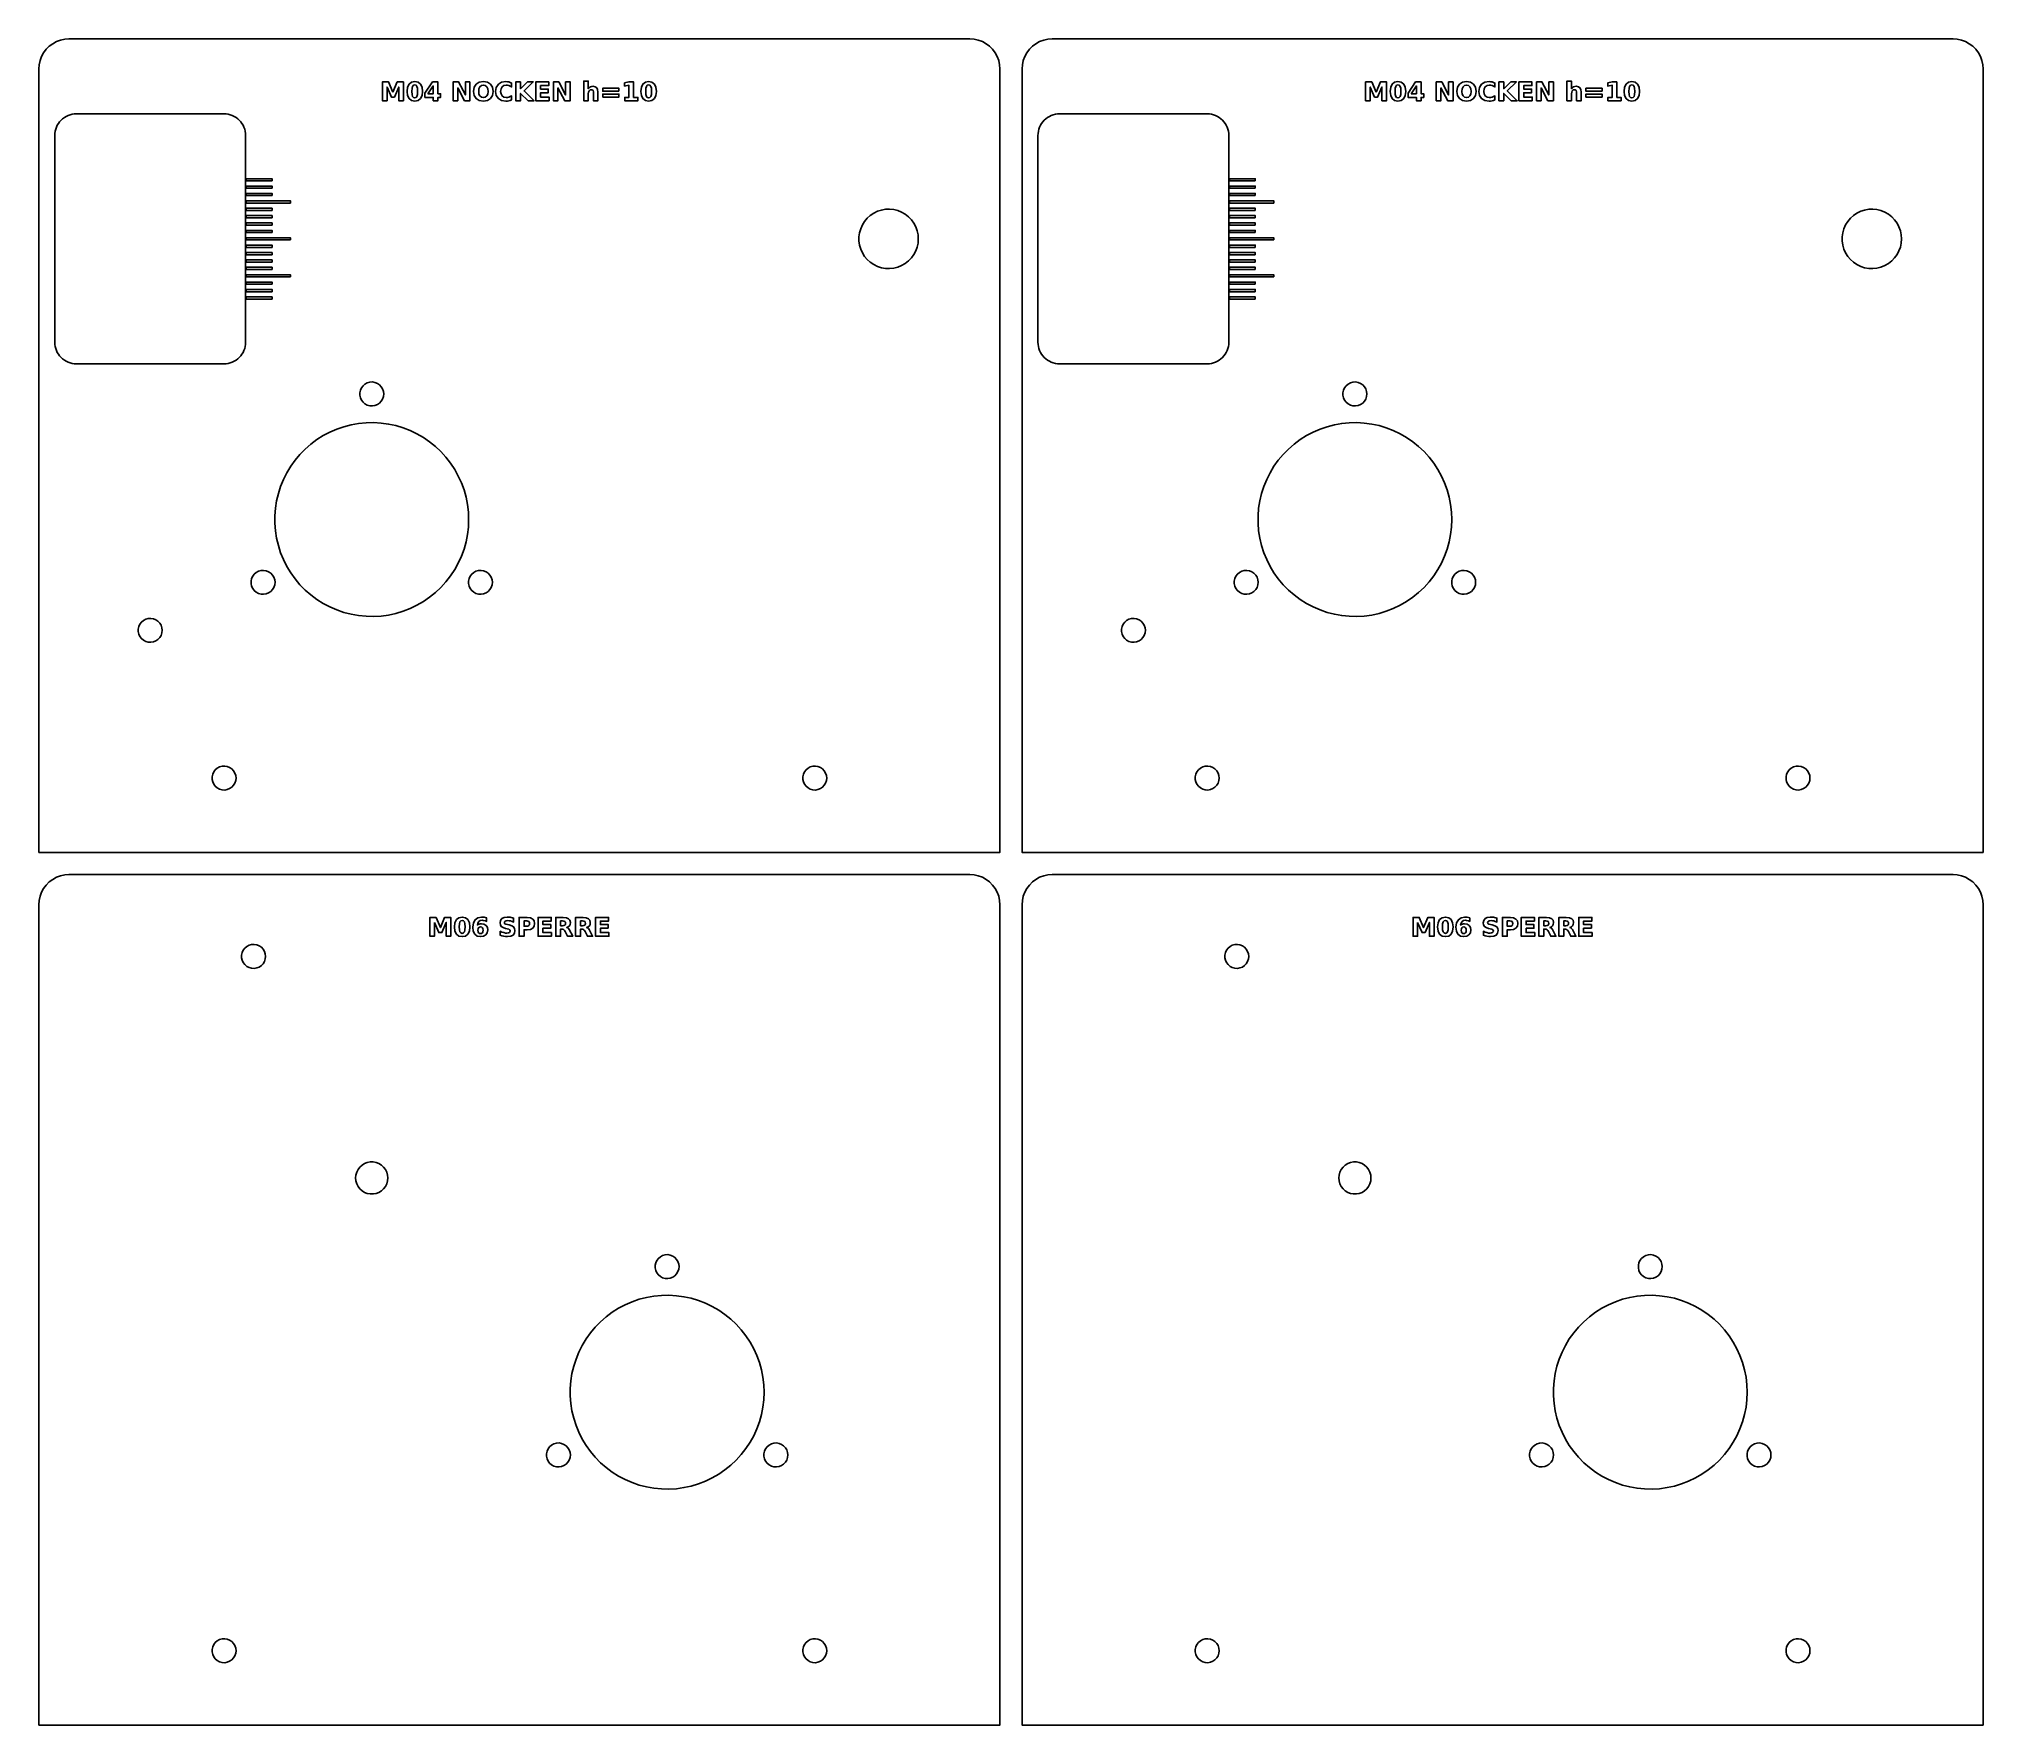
# Model space of a CAD drawing. Header units: millimetres. Extents: x 0 to 263, y 0 to 228.
import ezdxf

# ---------------------------------------------------------------- set-up
doc = ezdxf.new("R2010")
doc.units = ezdxf.units.MM
doc.layers.add('CUT', color=1, linetype='Continuous')
doc.layers.add('ENGRAVE', color=5, linetype='Continuous')

msp = doc.modelspace()

# ---------------------------------------------------------------- linework, layer by layer
at = {"layer": 'CUT'}
for points in [[(0, 224.2277), (0.0413, 224.805), (0.1649, 225.3731), (0.3681, 225.9179), (0.6467, 226.4282), (0.9952, 226.8937), (1.4063, 227.3048), (1.8718, 227.6533), (2.3821, 227.9319), (2.9269, 228.1351), (3.495, 228.2587), (4.0723, 228.3), (126.0777, 228.3), (126.655, 228.2587), (127.2231, 228.1351), (127.7679, 227.9319), (128.2782, 227.6533), (128.7437, 227.3048), (129.1548, 226.8937), (129.5033, 226.4282), (129.7819, 225.9179), (129.9851, 225.3731), (130.1087, 224.805), (130.15, 224.2277), (130.15, 118.15), (0, 118.15)], [(133.15, 224.2277), (133.1913, 224.805), (133.3149, 225.3731), (133.5181, 225.9179), (133.7967, 226.4282), (134.1452, 226.8937), (134.5563, 227.3048), (135.0218, 227.6533), (135.5321, 227.9319), (136.0769, 228.1351), (136.645, 228.2587), (137.2223, 228.3), (259.2277, 228.3), (259.805, 228.2587), (260.3731, 228.1351), (260.9179, 227.9319), (261.4282, 227.6533), (261.8937, 227.3048), (262.3048, 226.8937), (262.6533, 226.4282), (262.9319, 225.9179), (263.1351, 225.3731), (263.2587, 224.805), (263.3, 224.2277), (263.3, 118.15), (133.15, 118.15)], [(25.3617, 184.3142), (25.6456, 184.3563), (25.9241, 184.426), (26.1943, 184.5227), (26.4538, 184.6455), (26.7, 184.793), (26.9305, 184.964), (27.1432, 185.1568), (27.336, 185.3695), (27.507, 185.6), (27.6545, 185.8462), (27.7773, 186.1057), (27.874, 186.3759), (27.9437, 186.6544), (27.9858, 186.9383), (28, 187.2268), (28, 215.2232), (27.9858, 215.5117), (27.9437, 215.7956), (27.874, 216.0741), (27.7773, 216.3443), (27.6545, 216.6038), (27.507, 216.85), (27.336, 217.0805), (27.1432, 217.2932), (26.9305, 217.486), (26.7, 217.657), (26.4538, 217.8045), (26.1943, 217.9273), (25.9241, 218.024), (25.6456, 218.0937), (25.3617, 218.1358), (25.0732, 218.15), (5.0768, 218.15), (4.7883, 218.1358), (4.5044, 218.0937), (4.2259, 218.024), (3.9557, 217.9273), (3.6962, 217.8045), (3.45, 217.657), (3.2195, 217.486), (3.0068, 217.2932), (2.814, 217.0805), (2.643, 216.85), (2.4955, 216.6038), (2.3727, 216.3443), (2.276, 216.0741), (2.2063, 215.7956), (2.1642, 215.5117), (2.15, 215.2232), (2.15, 187.2268), (2.1642, 186.9383), (2.2063, 186.6544), (2.276, 186.3759), (2.3727, 186.1057), (2.4955, 185.8462), (2.643, 185.6), (2.814, 185.3695), (3.0068, 185.1568), (3.2195, 184.964), (3.45, 184.793), (3.6962, 184.6455), (3.9557, 184.5227), (4.2259, 184.426), (4.5044, 184.3563), (4.7883, 184.3142), (5.0768, 184.3), (25.0732, 184.3)], [(158.5117, 184.3142), (158.7956, 184.3563), (159.0741, 184.426), (159.3443, 184.5227), (159.6038, 184.6455), (159.85, 184.793), (160.0805, 184.964), (160.2932, 185.1568), (160.486, 185.3695), (160.657, 185.6), (160.8045, 185.8462), (160.9273, 186.1057), (161.024, 186.3759), (161.0937, 186.6544), (161.1358, 186.9383), (161.15, 187.2268), (161.15, 215.2232), (161.1358, 215.5117), (161.0937, 215.7956), (161.024, 216.0741), (160.9273, 216.3443), (160.8045, 216.6038), (160.657, 216.85), (160.486, 217.0805), (160.2932, 217.2932), (160.0805, 217.486), (159.85, 217.657), (159.6038, 217.8045), (159.3443, 217.9273), (159.0741, 218.024), (158.7956, 218.0937), (158.5117, 218.1358), (158.2232, 218.15), (138.2268, 218.15), (137.9383, 218.1358), (137.6544, 218.0937), (137.3759, 218.024), (137.1057, 217.9273), (136.8462, 217.8045), (136.6, 217.657), (136.3695, 217.486), (136.1568, 217.2932), (135.964, 217.0805), (135.793, 216.85), (135.6455, 216.6038), (135.5227, 216.3443), (135.426, 216.0741), (135.3563, 215.7956), (135.3142, 215.5117), (135.3, 215.2232), (135.3, 187.2268), (135.3142, 186.9383), (135.3563, 186.6544), (135.426, 186.3759), (135.5227, 186.1057), (135.6455, 185.8462), (135.793, 185.6), (135.964, 185.3695), (136.1568, 185.1568), (136.3695, 184.964), (136.6, 184.793), (136.8462, 184.6455), (137.1057, 184.5227), (137.3759, 184.426), (137.6544, 184.3563), (137.9383, 184.3142), (138.2268, 184.3), (158.2232, 184.3)], [(118.1582, 203.8121), (117.7681, 204.216), (117.3256, 204.5617), (116.8394, 204.8425), (116.3187, 205.0528), (115.7739, 205.1887), (115.2155, 205.2474), (114.6543, 205.2278), (114.1013, 205.1303), (113.5673, 204.9567), (113.0626, 204.7106), (112.5971, 204.3966), (112.1798, 204.0209), (111.8189, 203.5907), (111.5213, 203.1145), (111.2929, 202.6016), (111.1381, 202.0618), (111.06, 201.5058), (111.06, 200.9442), (111.1381, 200.3882), (111.2929, 199.8484), (111.5213, 199.3355), (111.8189, 198.8593), (112.1798, 198.4291), (112.5971, 198.0534), (113.0626, 197.7394), (113.5673, 197.4933), (114.1013, 197.3197), (114.6543, 197.2222), (115.2155, 197.2026), (115.7739, 197.2613), (116.3187, 197.3972), (116.8394, 197.6075), (117.3256, 197.8883), (117.7681, 198.234), (118.1582, 198.6379), (118.4882, 199.0922), (118.7519, 199.588), (118.9439, 200.1156), (119.0606, 200.6649), (119.0998, 201.225), (119.0606, 201.7851), (118.9439, 202.3344), (118.7519, 202.862), (118.4882, 203.3578)], [(251.3082, 203.8121), (250.9181, 204.216), (250.4756, 204.5617), (249.9894, 204.8425), (249.4687, 205.0528), (248.9239, 205.1887), (248.3655, 205.2474), (247.8043, 205.2278), (247.2513, 205.1303), (246.7173, 204.9567), (246.2126, 204.7106), (245.7471, 204.3966), (245.3298, 204.0209), (244.9689, 203.5907), (244.6713, 203.1145), (244.4429, 202.6016), (244.2881, 202.0618), (244.21, 201.5058), (244.21, 200.9442), (244.2881, 200.3882), (244.4429, 199.8484), (244.6713, 199.3355), (244.9689, 198.8593), (245.3298, 198.4291), (245.7471, 198.0534), (246.2126, 197.7394), (246.7173, 197.4933), (247.2513, 197.3197), (247.8043, 197.2222), (248.3655, 197.2026), (248.9239, 197.2613), (249.4687, 197.3972), (249.9894, 197.6075), (250.4756, 197.8883), (250.9181, 198.234), (251.3082, 198.6379), (251.6382, 199.0922), (251.9019, 199.588), (252.0939, 200.1156), (252.2106, 200.6649), (252.2498, 201.225), (252.2106, 201.7851), (252.0939, 202.3344), (251.9019, 202.862), (251.6382, 203.3578)], [(46.1267, 181.4632), (45.836, 181.6603), (45.5096, 181.7903), (45.163, 181.8472), (44.8122, 181.8282), (44.4737, 181.7342), (44.1633, 181.5696), (43.8956, 181.3422), (43.683, 181.0625), (43.5355, 180.7437), (43.46, 180.4006), (43.46, 180.0494), (43.5355, 179.7063), (43.683, 179.3875), (43.8956, 179.1078), (44.1633, 178.8804), (44.4737, 178.7158), (44.8122, 178.6218), (45.163, 178.6028), (45.5096, 178.6597), (45.836, 178.7897), (46.1267, 178.9868), (46.3683, 179.2419), (46.5494, 179.5429), (46.6616, 179.8758), (46.6996, 180.225), (46.6616, 180.5742), (46.5494, 180.9071), (46.3683, 181.2081)], [(179.2767, 181.4632), (178.986, 181.6603), (178.6596, 181.7903), (178.313, 181.8472), (177.9622, 181.8282), (177.6237, 181.7342), (177.3133, 181.5696), (177.0456, 181.3422), (176.833, 181.0625), (176.6855, 180.7437), (176.61, 180.4006), (176.61, 180.0494), (176.6855, 179.7063), (176.833, 179.3875), (177.0456, 179.1078), (177.3133, 178.8804), (177.6237, 178.7158), (177.9622, 178.6218), (178.313, 178.6028), (178.6596, 178.6597), (178.986, 178.7897), (179.2767, 178.9868), (179.5183, 179.2419), (179.6994, 179.5429), (179.8116, 179.8758), (179.8496, 180.225), (179.8116, 180.5742), (179.6994, 180.9071), (179.5183, 181.2081)], [(57.5732, 167.2324), (57.2251, 168.1889), (56.8039, 169.1155), (56.3121, 170.0067), (55.7528, 170.8571), (55.1293, 171.6616), (54.4453, 172.4153), (53.7049, 173.1138), (52.9127, 173.7528), (52.0733, 174.3285), (51.1918, 174.8374), (50.2735, 175.2765), (49.324, 175.6431), (48.3489, 175.9351), (47.3541, 176.1505), (46.3456, 176.2883), (45.3295, 176.3475), (44.3119, 176.3277), (43.2988, 176.2292), (42.2964, 176.0525), (41.3107, 175.7986), (40.3477, 175.469), (39.4131, 175.0659), (38.5125, 174.5915), (37.6514, 174.0488), (36.835, 173.441), (36.0681, 172.7717), (35.3554, 172.0451), (34.7011, 171.2653), (34.1093, 170.4373), (33.5833, 169.5658), (33.1265, 168.6562), (32.7416, 167.714), (32.4308, 166.7448), (32.1961, 165.7543), (32.0388, 164.7487), (31.9599, 163.7339), (31.9599, 162.7161), (32.0388, 161.7013), (32.1961, 160.6957), (32.4308, 159.7052), (32.7416, 158.736), (33.1265, 157.7938), (33.5833, 156.8842), (34.1093, 156.0127), (34.7011, 155.1847), (35.3554, 154.4049), (36.0681, 153.6783), (36.835, 153.009), (37.6514, 152.4012), (38.5125, 151.8585), (39.4131, 151.3841), (40.3477, 150.981), (41.3107, 150.6514), (42.2964, 150.3975), (43.2988, 150.2208), (44.3119, 150.1223), (45.3295, 150.1025), (46.3456, 150.1617), (47.3541, 150.2995), (48.3489, 150.5149), (49.324, 150.8069), (50.2735, 151.1735), (51.1918, 151.6126), (52.0733, 152.1215), (52.9127, 152.6972), (53.7049, 153.3362), (54.4453, 154.0347), (55.1293, 154.7884), (55.7528, 155.5929), (56.3121, 156.4433), (56.8039, 157.3345), (57.2251, 158.2611), (57.5732, 159.2176), (57.8462, 160.1982), (58.0423, 161.1969), (58.1605, 162.2079), (58.1999, 163.225), (58.1605, 164.2421), (58.0423, 165.2531), (57.8462, 166.2518)], [(190.7232, 167.2324), (190.3751, 168.1889), (189.9539, 169.1155), (189.4621, 170.0067), (188.9028, 170.8571), (188.2793, 171.6616), (187.5953, 172.4153), (186.8549, 173.1138), (186.0627, 173.7528), (185.2233, 174.3285), (184.3418, 174.8374), (183.4235, 175.2765), (182.474, 175.6431), (181.4989, 175.9351), (180.5041, 176.1505), (179.4956, 176.2883), (178.4795, 176.3475), (177.4619, 176.3277), (176.4488, 176.2292), (175.4464, 176.0525), (174.4607, 175.7986), (173.4977, 175.469), (172.5631, 175.0659), (171.6625, 174.5915), (170.8014, 174.0488), (169.985, 173.441), (169.2181, 172.7717), (168.5054, 172.0451), (167.8511, 171.2653), (167.2593, 170.4373), (166.7333, 169.5658), (166.2765, 168.6562), (165.8916, 167.714), (165.5808, 166.7448), (165.3461, 165.7543), (165.1888, 164.7487), (165.1099, 163.7339), (165.1099, 162.7161), (165.1888, 161.7013), (165.3461, 160.6957), (165.5808, 159.7052), (165.8916, 158.736), (166.2765, 157.7938), (166.7333, 156.8842), (167.2593, 156.0127), (167.8511, 155.1847), (168.5054, 154.4049), (169.2181, 153.6783), (169.985, 153.009), (170.8014, 152.4012), (171.6625, 151.8585), (172.5631, 151.3841), (173.4977, 150.981), (174.4607, 150.6514), (175.4464, 150.3975), (176.4488, 150.2208), (177.4619, 150.1223), (178.4795, 150.1025), (179.4956, 150.1617), (180.5041, 150.2995), (181.4989, 150.5149), (182.474, 150.8069), (183.4235, 151.1735), (184.3418, 151.6126), (185.2233, 152.1215), (186.0627, 152.6972), (186.8549, 153.3362), (187.5953, 154.0347), (188.2793, 154.7884), (188.9028, 155.5929), (189.4621, 156.4433), (189.9539, 157.3345), (190.3751, 158.2611), (190.7232, 159.2176), (190.9962, 160.1982), (191.1923, 161.1969), (191.3105, 162.2079), (191.3499, 163.225), (191.3105, 164.2421), (191.1923, 165.2531), (190.9962, 166.2518)], [(31.4043, 155.9632), (31.1135, 156.1603), (30.7872, 156.2903), (30.4405, 156.3472), (30.0897, 156.3282), (29.7513, 156.2342), (29.4409, 156.0696), (29.1731, 155.8422), (28.9606, 155.5625), (28.8131, 155.2437), (28.7375, 154.9006), (28.7375, 154.5494), (28.8131, 154.2063), (28.9606, 153.8875), (29.1731, 153.6078), (29.4409, 153.3804), (29.7513, 153.2158), (30.0897, 153.1218), (30.4405, 153.1028), (30.7872, 153.1597), (31.1135, 153.2897), (31.4043, 153.4868), (31.6459, 153.7419), (31.827, 154.0429), (31.9391, 154.3758), (31.9771, 154.725), (31.9391, 155.0742), (31.827, 155.4071), (31.6459, 155.7081)], [(60.5584, 156.1603), (60.232, 156.2903), (59.8854, 156.3472), (59.5346, 156.3282), (59.1961, 156.2342), (58.8858, 156.0696), (58.618, 155.8422), (58.4054, 155.5625), (58.2579, 155.2437), (58.1824, 154.9006), (58.1824, 154.5494), (58.2579, 154.2063), (58.4054, 153.8875), (58.618, 153.6078), (58.8858, 153.3804), (59.1961, 153.2158), (59.5346, 153.1218), (59.8854, 153.1028), (60.232, 153.1597), (60.5584, 153.2897), (60.8491, 153.4868), (61.0907, 153.7419), (61.2718, 154.0429), (61.384, 154.3758), (61.422, 154.725), (61.384, 155.0742), (61.2718, 155.4071), (61.0907, 155.7081), (60.8491, 155.9632)], [(164.5543, 155.9632), (164.2635, 156.1603), (163.9372, 156.2903), (163.5905, 156.3472), (163.2397, 156.3282), (162.9013, 156.2342), (162.5909, 156.0696), (162.3231, 155.8422), (162.1106, 155.5625), (161.9631, 155.2437), (161.8875, 154.9006), (161.8875, 154.5494), (161.9631, 154.2063), (162.1106, 153.8875), (162.3231, 153.6078), (162.5909, 153.3804), (162.9013, 153.2158), (163.2397, 153.1218), (163.5905, 153.1028), (163.9372, 153.1597), (164.2635, 153.2897), (164.5543, 153.4868), (164.7959, 153.7419), (164.977, 154.0429), (165.0891, 154.3758), (165.1271, 154.725), (165.0891, 155.0742), (164.977, 155.4071), (164.7959, 155.7081)], [(193.7084, 156.1603), (193.382, 156.2903), (193.0354, 156.3472), (192.6846, 156.3282), (192.3461, 156.2342), (192.0358, 156.0696), (191.768, 155.8422), (191.5554, 155.5625), (191.4079, 155.2437), (191.3324, 154.9006), (191.3324, 154.5494), (191.4079, 154.2063), (191.5554, 153.8875), (191.768, 153.6078), (192.0358, 153.3804), (192.3461, 153.2158), (192.6846, 153.1218), (193.0354, 153.1028), (193.382, 153.1597), (193.7084, 153.2897), (193.9991, 153.4868), (194.2407, 153.7419), (194.4218, 154.0429), (194.534, 154.3758), (194.572, 154.725), (194.534, 155.0742), (194.4218, 155.4071), (194.2407, 155.7081), (193.9991, 155.9632)], [(16.1267, 149.4632), (15.836, 149.6603), (15.5096, 149.7903), (15.163, 149.8472), (14.8122, 149.8282), (14.4737, 149.7342), (14.1633, 149.5696), (13.8956, 149.3422), (13.683, 149.0625), (13.5355, 148.7437), (13.46, 148.4006), (13.46, 148.0494), (13.5355, 147.7063), (13.683, 147.3875), (13.8956, 147.1078), (14.1633, 146.8804), (14.4737, 146.7158), (14.8122, 146.6218), (15.163, 146.6028), (15.5096, 146.6597), (15.836, 146.7897), (16.1267, 146.9868), (16.3683, 147.2419), (16.5494, 147.5429), (16.6616, 147.8758), (16.6996, 148.225), (16.6616, 148.5742), (16.5494, 148.9071), (16.3683, 149.2081)], [(149.2767, 149.4632), (148.986, 149.6603), (148.6596, 149.7903), (148.313, 149.8472), (147.9622, 149.8282), (147.6237, 149.7342), (147.3133, 149.5696), (147.0456, 149.3422), (146.833, 149.0625), (146.6855, 148.7437), (146.61, 148.4006), (146.61, 148.0494), (146.6855, 147.7063), (146.833, 147.3875), (147.0456, 147.1078), (147.3133, 146.8804), (147.6237, 146.7158), (147.9622, 146.6218), (148.313, 146.6028), (148.6596, 146.6597), (148.986, 146.7897), (149.2767, 146.9868), (149.5183, 147.2419), (149.6994, 147.5429), (149.8116, 147.8758), (149.8496, 148.225), (149.8116, 148.5742), (149.6994, 148.9071), (149.5183, 149.2081)], [(26.3683, 129.2081), (26.1267, 129.4632), (25.836, 129.6603), (25.5096, 129.7903), (25.163, 129.8472), (24.8122, 129.8282), (24.4737, 129.7342), (24.1633, 129.5696), (23.8956, 129.3422), (23.683, 129.0625), (23.5355, 128.7437), (23.46, 128.4006), (23.46, 128.0494), (23.5355, 127.7063), (23.683, 127.3875), (23.8956, 127.1078), (24.1633, 126.8804), (24.4737, 126.7158), (24.8122, 126.6218), (25.163, 126.6028), (25.5096, 126.6597), (25.836, 126.7897), (26.1267, 126.9868), (26.3683, 127.2419), (26.5494, 127.5429), (26.6616, 127.8758), (26.6996, 128.225), (26.6616, 128.5742), (26.5494, 128.9071)], [(106.5494, 128.9071), (106.3683, 129.2081), (106.1267, 129.4632), (105.836, 129.6603), (105.5096, 129.7903), (105.163, 129.8472), (104.8122, 129.8282), (104.4737, 129.7342), (104.1633, 129.5696), (103.8956, 129.3422), (103.683, 129.0625), (103.5355, 128.7437), (103.46, 128.4006), (103.46, 128.0494), (103.5355, 127.7063), (103.683, 127.3875), (103.8956, 127.1078), (104.1633, 126.8804), (104.4737, 126.7158), (104.8122, 126.6218), (105.163, 126.6028), (105.5096, 126.6597), (105.836, 126.7897), (106.1267, 126.9868), (106.3683, 127.2419), (106.5494, 127.5429), (106.6616, 127.8758), (106.6996, 128.225), (106.6616, 128.5742)], [(159.5183, 129.2081), (159.2767, 129.4632), (158.986, 129.6603), (158.6596, 129.7903), (158.313, 129.8472), (157.9622, 129.8282), (157.6237, 129.7342), (157.3133, 129.5696), (157.0456, 129.3422), (156.833, 129.0625), (156.6855, 128.7437), (156.61, 128.4006), (156.61, 128.0494), (156.6855, 127.7063), (156.833, 127.3875), (157.0456, 127.1078), (157.3133, 126.8804), (157.6237, 126.7158), (157.9622, 126.6218), (158.313, 126.6028), (158.6596, 126.6597), (158.986, 126.7897), (159.2767, 126.9868), (159.5183, 127.2419), (159.6994, 127.5429), (159.8116, 127.8758), (159.8496, 128.225), (159.8116, 128.5742), (159.6994, 128.9071)], [(239.6994, 128.9071), (239.5183, 129.2081), (239.2767, 129.4632), (238.986, 129.6603), (238.6596, 129.7903), (238.313, 129.8472), (237.9622, 129.8282), (237.6237, 129.7342), (237.3133, 129.5696), (237.0456, 129.3422), (236.833, 129.0625), (236.6855, 128.7437), (236.61, 128.4006), (236.61, 128.0494), (236.6855, 127.7063), (236.833, 127.3875), (237.0456, 127.1078), (237.3133, 126.8804), (237.6237, 126.7158), (237.9622, 126.6218), (238.313, 126.6028), (238.6596, 126.6597), (238.986, 126.7897), (239.2767, 126.9868), (239.5183, 127.2419), (239.6994, 127.5429), (239.8116, 127.8758), (239.8496, 128.225), (239.8116, 128.5742)], [(0, 111.0777), (0.0413, 111.655), (0.1649, 112.2231), (0.3681, 112.7679), (0.6467, 113.2782), (0.9952, 113.7437), (1.4063, 114.1548), (1.8718, 114.5033), (2.3821, 114.7819), (2.9269, 114.9851), (3.495, 115.1087), (4.0723, 115.15), (126.0777, 115.15), (126.655, 115.1087), (127.2231, 114.9851), (127.7679, 114.7819), (128.2782, 114.5033), (128.7437, 114.1548), (129.1548, 113.7437), (129.5033, 113.2782), (129.7819, 112.7679), (129.9851, 112.2231), (130.1087, 111.655), (130.15, 111.0777), (130.15, 0), (0, 0)], [(133.15, 111.0777), (133.1913, 111.655), (133.3149, 112.2231), (133.5181, 112.7679), (133.7967, 113.2782), (134.1452, 113.7437), (134.5563, 114.1548), (135.0218, 114.5033), (135.5321, 114.7819), (136.0769, 114.9851), (136.645, 115.1087), (137.2223, 115.15), (259.2277, 115.15), (259.805, 115.1087), (260.3731, 114.9851), (260.9179, 114.7819), (261.4282, 114.5033), (261.8937, 114.1548), (262.3048, 113.7437), (262.6533, 113.2782), (262.9319, 112.7679), (263.1351, 112.2231), (263.2587, 111.655), (263.3, 111.0777), (263.3, 0), (133.15, 0)], [(30.3683, 105.0581), (30.1267, 105.3132), (29.836, 105.5103), (29.5096, 105.6403), (29.163, 105.6972), (28.8122, 105.6782), (28.4737, 105.5842), (28.1633, 105.4196), (27.8956, 105.1922), (27.683, 104.9125), (27.5355, 104.5937), (27.46, 104.2506), (27.46, 103.8994), (27.5355, 103.5563), (27.683, 103.2375), (27.8956, 102.9578), (28.1633, 102.7304), (28.4737, 102.5658), (28.8122, 102.4718), (29.163, 102.4528), (29.5096, 102.5097), (29.836, 102.6397), (30.1267, 102.8368), (30.3683, 103.0919), (30.5494, 103.3929), (30.6616, 103.7258), (30.6996, 104.075), (30.6616, 104.4242), (30.5494, 104.7571)], [(163.5183, 105.0581), (163.2767, 105.3132), (162.986, 105.5103), (162.6596, 105.6403), (162.313, 105.6972), (161.9622, 105.6782), (161.6237, 105.5842), (161.3133, 105.4196), (161.0456, 105.1922), (160.833, 104.9125), (160.6855, 104.5937), (160.61, 104.2506), (160.61, 103.8994), (160.6855, 103.5563), (160.833, 103.2375), (161.0456, 102.9578), (161.3133, 102.7304), (161.6237, 102.5658), (161.9622, 102.4718), (162.313, 102.4528), (162.6596, 102.5097), (162.986, 102.6397), (163.2767, 102.8368), (163.5183, 103.0919), (163.6994, 103.3929), (163.8116, 103.7258), (163.8496, 104.075), (163.8116, 104.4242), (163.6994, 104.7571)], [(46.6821, 75.5401), (46.3855, 75.8104), (46.0443, 76.0217), (45.6701, 76.1667), (45.2757, 76.2404), (44.8743, 76.2404), (44.4799, 76.1667), (44.1057, 76.0217), (43.7645, 75.8104), (43.4679, 75.5401), (43.2261, 75.2198), (43.0472, 74.8606), (42.9373, 74.4746), (42.9003, 74.075), (42.9373, 73.6754), (43.0472, 73.2894), (43.2261, 72.9302), (43.4679, 72.6099), (43.7645, 72.3396), (44.1057, 72.1283), (44.4799, 71.9833), (44.8743, 71.9096), (45.2757, 71.9096), (45.6701, 71.9833), (46.0443, 72.1283), (46.3855, 72.3396), (46.6821, 72.6099), (46.9239, 72.9302), (47.1028, 73.2894), (47.2127, 73.6754), (47.2497, 74.075), (47.2127, 74.4746), (47.1028, 74.8606), (46.9239, 75.2198)], [(179.8321, 75.5401), (179.5355, 75.8104), (179.1943, 76.0217), (178.8201, 76.1667), (178.4257, 76.2404), (178.0243, 76.2404), (177.6299, 76.1667), (177.2557, 76.0217), (176.9145, 75.8104), (176.6179, 75.5401), (176.3761, 75.2198), (176.1972, 74.8606), (176.0873, 74.4746), (176.0503, 74.075), (176.0873, 73.6754), (176.1972, 73.2894), (176.3761, 72.9302), (176.6179, 72.6099), (176.9145, 72.3396), (177.2557, 72.1283), (177.6299, 71.9833), (178.0243, 71.9096), (178.4257, 71.9096), (178.8201, 71.9833), (179.1943, 72.1283), (179.5355, 72.3396), (179.8321, 72.6099), (180.0739, 72.9302), (180.2528, 73.2894), (180.3627, 73.6754), (180.3997, 74.075), (180.3627, 74.4746), (180.2528, 74.8606), (180.0739, 75.2198)], [(86.3683, 63.0581), (86.1267, 63.3132), (85.836, 63.5103), (85.5096, 63.6403), (85.163, 63.6972), (84.8122, 63.6782), (84.4737, 63.5842), (84.1633, 63.4196), (83.8956, 63.1922), (83.683, 62.9125), (83.5355, 62.5937), (83.46, 62.2506), (83.46, 61.8994), (83.5355, 61.5563), (83.683, 61.2375), (83.8956, 60.9578), (84.1633, 60.7304), (84.4737, 60.5658), (84.8122, 60.4718), (85.163, 60.4528), (85.5096, 60.5097), (85.836, 60.6397), (86.1267, 60.8368), (86.3683, 61.0919), (86.5494, 61.3929), (86.6616, 61.7258), (86.6996, 62.075), (86.6616, 62.4242), (86.5494, 62.7571)], [(219.5183, 63.0581), (219.2767, 63.3132), (218.986, 63.5103), (218.6596, 63.6403), (218.313, 63.6972), (217.9622, 63.6782), (217.6237, 63.5842), (217.3133, 63.4196), (217.0456, 63.1922), (216.833, 62.9125), (216.6855, 62.5937), (216.61, 62.2506), (216.61, 61.8994), (216.6855, 61.5563), (216.833, 61.2375), (217.0456, 60.9578), (217.3133, 60.7304), (217.6237, 60.5658), (217.9622, 60.4718), (218.313, 60.4528), (218.6596, 60.5097), (218.986, 60.6397), (219.2767, 60.8368), (219.5183, 61.0919), (219.6994, 61.3929), (219.8116, 61.7258), (219.8496, 62.075), (219.8116, 62.4242), (219.6994, 62.7571)], [(97.8462, 48.1018), (97.5732, 49.0824), (97.2251, 50.0389), (96.8039, 50.9655), (96.3121, 51.8567), (95.7528, 52.7071), (95.1293, 53.5116), (94.4453, 54.2653), (93.7049, 54.9638), (92.9127, 55.6028), (92.0733, 56.1785), (91.1918, 56.6874), (90.2735, 57.1265), (89.324, 57.4931), (88.3489, 57.7851), (87.3541, 58.0005), (86.3456, 58.1383), (85.3295, 58.1975), (84.3119, 58.1777), (83.2988, 58.0792), (82.2964, 57.9025), (81.3107, 57.6486), (80.3477, 57.319), (79.4131, 56.9159), (78.5125, 56.4415), (77.6514, 55.8988), (76.835, 55.291), (76.0681, 54.6217), (75.3554, 53.8951), (74.7011, 53.1153), (74.1093, 52.2873), (73.5833, 51.4158), (73.1265, 50.5062), (72.7416, 49.564), (72.4308, 48.5948), (72.1961, 47.6043), (72.0388, 46.5987), (71.9599, 45.5839), (71.9599, 44.5661), (72.0388, 43.5513), (72.1961, 42.5457), (72.4308, 41.5552), (72.7416, 40.586), (73.1265, 39.6438), (73.5833, 38.7342), (74.1093, 37.8627), (74.7011, 37.0347), (75.3554, 36.2549), (76.0681, 35.5283), (76.835, 34.859), (77.6514, 34.2512), (78.5125, 33.7085), (79.4131, 33.2341), (80.3477, 32.831), (81.3107, 32.5014), (82.2964, 32.2475), (83.2988, 32.0708), (84.3119, 31.9723), (85.3295, 31.9525), (86.3456, 32.0117), (87.3541, 32.1495), (88.3489, 32.3649), (89.324, 32.6569), (90.2735, 33.0235), (91.1918, 33.4626), (92.0733, 33.9715), (92.9127, 34.5472), (93.7049, 35.1862), (94.4453, 35.8847), (95.1293, 36.6384), (95.7528, 37.4429), (96.3121, 38.2933), (96.8039, 39.1845), (97.2251, 40.1111), (97.5732, 41.0676), (97.8462, 42.0482), (98.0423, 43.0469), (98.1605, 44.0579), (98.1999, 45.075), (98.1605, 46.0921), (98.0423, 47.1031)], [(230.9962, 48.1018), (230.7232, 49.0824), (230.3751, 50.0389), (229.9539, 50.9655), (229.4621, 51.8567), (228.9028, 52.7071), (228.2793, 53.5116), (227.5953, 54.2653), (226.8549, 54.9638), (226.0627, 55.6028), (225.2233, 56.1785), (224.3418, 56.6874), (223.4235, 57.1265), (222.474, 57.4931), (221.4989, 57.7851), (220.5041, 58.0005), (219.4956, 58.1383), (218.4795, 58.1975), (217.4619, 58.1777), (216.4488, 58.0792), (215.4464, 57.9025), (214.4607, 57.6486), (213.4977, 57.319), (212.5631, 56.9159), (211.6625, 56.4415), (210.8014, 55.8988), (209.985, 55.291), (209.2181, 54.6217), (208.5054, 53.8951), (207.8511, 53.1153), (207.2593, 52.2873), (206.7333, 51.4158), (206.2765, 50.5062), (205.8916, 49.564), (205.5808, 48.5948), (205.3461, 47.6043), (205.1888, 46.5987), (205.1099, 45.5839), (205.1099, 44.5661), (205.1888, 43.5513), (205.3461, 42.5457), (205.5808, 41.5552), (205.8916, 40.586), (206.2765, 39.6438), (206.7333, 38.7342), (207.2593, 37.8627), (207.8511, 37.0347), (208.5054, 36.2549), (209.2181, 35.5283), (209.985, 34.859), (210.8014, 34.2512), (211.6625, 33.7085), (212.5631, 33.2341), (213.4977, 32.831), (214.4607, 32.5014), (215.4464, 32.2475), (216.4488, 32.0708), (217.4619, 31.9723), (218.4795, 31.9525), (219.4956, 32.0117), (220.5041, 32.1495), (221.4989, 32.3649), (222.474, 32.6569), (223.4235, 33.0235), (224.3418, 33.4626), (225.2233, 33.9715), (226.0627, 34.5472), (226.8549, 35.1862), (227.5953, 35.8847), (228.2793, 36.6384), (228.9028, 37.4429), (229.4621, 38.2933), (229.9539, 39.1845), (230.3751, 40.1111), (230.7232, 41.0676), (230.9962, 42.0482), (231.1923, 43.0469), (231.3105, 44.0579), (231.3499, 45.075), (231.3105, 46.0921), (231.1923, 47.1031)], [(71.6459, 37.5581), (71.4043, 37.8132), (71.1135, 38.0103), (70.7872, 38.1403), (70.4405, 38.1972), (70.0897, 38.1782), (69.7513, 38.0842), (69.4409, 37.9196), (69.1731, 37.6922), (68.9606, 37.4125), (68.8131, 37.0937), (68.7375, 36.7506), (68.7375, 36.3994), (68.8131, 36.0563), (68.9606, 35.7375), (69.1731, 35.4578), (69.4409, 35.2304), (69.7513, 35.0658), (70.0897, 34.9718), (70.4405, 34.9528), (70.7872, 35.0097), (71.1135, 35.1397), (71.4043, 35.3368), (71.6459, 35.5919), (71.827, 35.8929), (71.9391, 36.2258), (71.9771, 36.575), (71.9391, 36.9242), (71.827, 37.2571)], [(100.8491, 37.8132), (100.5584, 38.0103), (100.232, 38.1403), (99.8854, 38.1972), (99.5346, 38.1782), (99.1961, 38.0842), (98.8858, 37.9196), (98.618, 37.6922), (98.4054, 37.4125), (98.2579, 37.0937), (98.1824, 36.7506), (98.1824, 36.3994), (98.2579, 36.0563), (98.4054, 35.7375), (98.618, 35.4578), (98.8858, 35.2304), (99.1961, 35.0658), (99.5346, 34.9718), (99.8854, 34.9528), (100.232, 35.0097), (100.5584, 35.1397), (100.8491, 35.3368), (101.0907, 35.5919), (101.2718, 35.8929), (101.384, 36.2258), (101.422, 36.575), (101.384, 36.9242), (101.2718, 37.2571), (101.0907, 37.5581)], [(204.7959, 37.5581), (204.5543, 37.8132), (204.2635, 38.0103), (203.9372, 38.1403), (203.5905, 38.1972), (203.2397, 38.1782), (202.9013, 38.0842), (202.5909, 37.9196), (202.3231, 37.6922), (202.1106, 37.4125), (201.9631, 37.0937), (201.8875, 36.7506), (201.8875, 36.3994), (201.9631, 36.0563), (202.1106, 35.7375), (202.3231, 35.4578), (202.5909, 35.2304), (202.9013, 35.0658), (203.2397, 34.9718), (203.5905, 34.9528), (203.9372, 35.0097), (204.2635, 35.1397), (204.5543, 35.3368), (204.7959, 35.5919), (204.977, 35.8929), (205.0891, 36.2258), (205.1271, 36.575), (205.0891, 36.9242), (204.977, 37.2571)], [(233.9991, 37.8132), (233.7084, 38.0103), (233.382, 38.1403), (233.0354, 38.1972), (232.6846, 38.1782), (232.3461, 38.0842), (232.0358, 37.9196), (231.768, 37.6922), (231.5554, 37.4125), (231.4079, 37.0937), (231.3324, 36.7506), (231.3324, 36.3994), (231.4079, 36.0563), (231.5554, 35.7375), (231.768, 35.4578), (232.0358, 35.2304), (232.3461, 35.0658), (232.6846, 34.9718), (233.0354, 34.9528), (233.382, 35.0097), (233.7084, 35.1397), (233.9991, 35.3368), (234.2407, 35.5919), (234.4218, 35.8929), (234.534, 36.2258), (234.572, 36.575), (234.534, 36.9242), (234.4218, 37.2571), (234.2407, 37.5581)], [(26.5494, 10.7571), (26.3683, 11.0581), (26.1267, 11.3132), (25.836, 11.5103), (25.5096, 11.6403), (25.163, 11.6972), (24.8122, 11.6782), (24.4737, 11.5842), (24.1633, 11.4196), (23.8956, 11.1922), (23.683, 10.9125), (23.5355, 10.5937), (23.46, 10.2506), (23.46, 9.8994), (23.5355, 9.5563), (23.683, 9.2375), (23.8956, 8.9578), (24.1633, 8.7304), (24.4737, 8.5658), (24.8122, 8.4718), (25.163, 8.4528), (25.5096, 8.5097), (25.836, 8.6397), (26.1267, 8.8368), (26.3683, 9.0919), (26.5494, 9.3929), (26.6616, 9.7258), (26.6996, 10.075), (26.6616, 10.4242)], [(106.6616, 10.4242), (106.5494, 10.7571), (106.3683, 11.0581), (106.1267, 11.3132), (105.836, 11.5103), (105.5096, 11.6403), (105.163, 11.6972), (104.8122, 11.6782), (104.4737, 11.5842), (104.1633, 11.4196), (103.8956, 11.1922), (103.683, 10.9125), (103.5355, 10.5937), (103.46, 10.2506), (103.46, 9.8994), (103.5355, 9.5563), (103.683, 9.2375), (103.8956, 8.9578), (104.1633, 8.7304), (104.4737, 8.5658), (104.8122, 8.4718), (105.163, 8.4528), (105.5096, 8.5097), (105.836, 8.6397), (106.1267, 8.8368), (106.3683, 9.0919), (106.5494, 9.3929), (106.6616, 9.7258), (106.6996, 10.075)], [(159.6994, 10.7571), (159.5183, 11.0581), (159.2767, 11.3132), (158.986, 11.5103), (158.6596, 11.6403), (158.313, 11.6972), (157.9622, 11.6782), (157.6237, 11.5842), (157.3133, 11.4196), (157.0456, 11.1922), (156.833, 10.9125), (156.6855, 10.5937), (156.61, 10.2506), (156.61, 9.8994), (156.6855, 9.5563), (156.833, 9.2375), (157.0456, 8.9578), (157.3133, 8.7304), (157.6237, 8.5658), (157.9622, 8.4718), (158.313, 8.4528), (158.6596, 8.5097), (158.986, 8.6397), (159.2767, 8.8368), (159.5183, 9.0919), (159.6994, 9.3929), (159.8116, 9.7258), (159.8496, 10.075), (159.8116, 10.4242)], [(239.8116, 10.4242), (239.6994, 10.7571), (239.5183, 11.0581), (239.2767, 11.3132), (238.986, 11.5103), (238.6596, 11.6403), (238.313, 11.6972), (237.9622, 11.6782), (237.6237, 11.5842), (237.3133, 11.4196), (237.0456, 11.1922), (236.833, 10.9125), (236.6855, 10.5937), (236.61, 10.2506), (236.61, 9.8994), (236.6855, 9.5563), (236.833, 9.2375), (237.0456, 8.9578), (237.3133, 8.7304), (237.6237, 8.5658), (237.9622, 8.4718), (238.313, 8.4528), (238.6596, 8.5097), (238.986, 8.6397), (239.2767, 8.8368), (239.5183, 9.0919), (239.6994, 9.3929), (239.8116, 9.7258), (239.8496, 10.075)]]:
    msp.add_lwpolyline(points, close=True, dxfattribs=at)
at = {"layer": 'ENGRAVE'}
for points in [[(47.9422, 221.1063), (48.5268, 222.4719), (49.3625, 222.4719), (49.3625, 219.9202), (48.7407, 219.9202), (48.7407, 221.7866), (48.1528, 220.4107), (47.7355, 220.4107), (47.1476, 221.7866), (47.1476, 219.9202), (46.5242, 219.9202), (46.5242, 222.4719), (47.3614, 222.4719)], [(51.8852, 221.7563), (51.9536, 221.1933), (51.8852, 220.6318), (51.6801, 220.2149), (51.3494, 219.9565), (50.9041, 219.8704), (50.4576, 219.9565), (50.1264, 220.2149), (49.9214, 220.6318), (49.853, 221.1933), (49.9214, 221.7563), (50.1264, 222.1733), (50.4576, 222.4317), (50.9041, 222.5178), (51.3494, 222.4317), (51.6801, 222.1733)], [(50.9041, 222.0683), (50.7227, 222.0193), (50.6017, 221.8725), (50.5336, 221.6064), (50.5109, 221.1988), (50.5336, 220.7861), (50.6017, 220.5163), (50.7227, 220.3678), (50.9041, 220.3183), (51.0846, 220.3678), (51.2049, 220.5163), (51.273, 220.7861), (51.2957, 221.1988), (51.2732, 221.6064), (51.206, 221.8725), (51.0857, 222.0193)], [(53.3, 222.4719), (54.0317, 222.4719), (54.0317, 220.8619), (54.3954, 220.8619), (54.3954, 220.385), (54.0317, 220.385), (54.0317, 219.9202), (53.4093, 219.9202), (53.4093, 220.385), (52.2784, 220.385), (52.2784, 220.9488)], [(52.6886, 220.8619), (53.4093, 220.8619), (53.4093, 221.9299)], [(58.3826, 222.4719), (58.3826, 219.9202), (57.6476, 219.9202), (56.7196, 221.6702), (56.7196, 219.9202), (56.0961, 219.9202), (56.0961, 222.4719), (56.8306, 222.4719), (57.7586, 220.7219), (57.7586, 222.4719)], [(60.1906, 222.5178), (60.7391, 222.4298), (61.1542, 222.1656), (61.4159, 221.7467), (61.5031, 221.1933), (61.4159, 220.6413), (61.1542, 220.2226), (60.7391, 219.9584), (60.1906, 219.8704), (59.643, 219.9584), (59.2275, 220.2226), (58.9654, 220.6413), (58.8781, 221.1933), (58.9654, 221.7467), (59.2275, 222.1656), (59.643, 222.4298)], [(59.7241, 220.5693), (59.9236, 220.4028), (60.1906, 220.3473), (60.4588, 220.4028), (60.6587, 220.5693), (60.783, 220.8366), (60.8244, 221.1933), (60.783, 221.5515), (60.6587, 221.8189), (60.4588, 221.9854), (60.1906, 222.0409), (59.9236, 221.9854), (59.7241, 221.8189), (59.5998, 221.5515), (59.5584, 221.1933), (59.5998, 220.8366)], [(61.8536, 221.1933), (61.9467, 221.7413), (62.2261, 222.1612), (62.6648, 222.4287), (63.2361, 222.5178), (63.4456, 222.5058), (63.6463, 222.4697), (63.8389, 222.4105), (64.0242, 222.328), (64.0242, 221.8003), (63.8423, 221.9083), (63.6632, 221.983), (63.4809, 222.0264), (63.2892, 222.0409), (62.9746, 221.9845), (62.7352, 221.8151), (62.5843, 221.547), (62.5339, 221.1933), (62.5843, 220.8407), (62.7352, 220.5726), (62.9746, 220.4036), (63.2892, 220.3473), (63.4809, 220.3618), (63.6632, 220.4052), (63.8423, 220.4803), (64.0242, 220.5884), (64.0242, 220.0602), (63.8389, 219.9777), (63.6463, 219.9185), (63.4456, 219.8824), (63.2361, 219.8704), (62.6648, 219.9595), (62.2261, 220.227), (61.9467, 220.6468)], [(65.2273, 222.4719), (65.2273, 221.5405), (66.1756, 222.4719), (66.9396, 222.4719), (65.7107, 221.2633), (67.0659, 219.9202), (66.2423, 219.9202), (65.2273, 220.9253), (65.2273, 219.9202), (64.5694, 219.9202), (64.5694, 222.4719)], [(69.0943, 219.9202), (67.2814, 219.9202), (67.2814, 222.4719), (69.0565, 222.4719), (69.0565, 221.9742), (67.9393, 221.9742), (67.9393, 221.4995), (68.9904, 221.4995), (68.9904, 221.0019), (67.9393, 221.0019), (67.9393, 220.4173), (69.0943, 220.4173)], [(71.3348, 222.4719), (71.9588, 222.4719), (71.9588, 219.9202), (71.2238, 219.9202), (70.2957, 221.6702), (70.2957, 219.9202), (69.6723, 219.9202), (69.6723, 222.4719), (70.4068, 222.4719), (71.3348, 220.7219)], [(75.0094, 221.3457), (74.8884, 221.4108), (74.814, 221.4191), (74.6431, 221.3821), (74.5132, 221.2709), (74.4312, 221.0948), (74.4039, 220.8619), (74.4039, 219.9202), (73.7925, 219.9202), (73.7925, 222.5796), (74.4039, 222.5796), (74.4039, 221.5542), (74.5465, 221.6996), (74.6975, 221.8009), (74.8615, 221.8603), (75.0415, 221.8802), (75.333, 221.8293), (75.5446, 221.6767), (75.6734, 221.4275), (75.7164, 221.0855), (75.7164, 219.9202), (75.1011, 219.9202), (75.0902, 221.1539), (75.0519, 221.2923)], [(78.5514, 221.2053), (76.3606, 221.2053), (76.3606, 221.6067), (78.5514, 221.6067)], [(80.536, 220.3746), (81.1173, 220.3746), (81.1173, 219.9202), (79.3329, 219.9202), (79.3329, 220.3746), (79.9142, 220.3746), (79.9142, 222.024), (79.3175, 221.9009), (79.3175, 222.3488), (79.9104, 222.4719), (80.536, 222.4719)], [(83.3524, 222.1733), (83.5575, 221.7563), (83.6258, 221.1933), (83.5575, 220.6318), (83.3524, 220.2149), (83.0217, 219.9565), (82.5764, 219.8704), (82.1298, 219.9565), (81.7987, 220.2149), (81.5936, 220.6318), (81.5253, 221.1933), (81.5936, 221.7563), (81.7987, 222.1733), (82.1298, 222.4317), (82.5764, 222.5178), (83.0217, 222.4317)], [(82.3949, 222.0193), (82.2739, 221.8725), (82.2059, 221.6064), (82.1832, 221.1988), (82.2059, 220.7861), (82.2739, 220.5163), (82.3949, 220.3678), (82.5764, 220.3183), (82.7568, 220.3678), (82.8771, 220.5163), (82.9452, 220.7861), (82.9679, 221.1988), (82.9455, 221.6064), (82.8782, 221.8725), (82.7579, 222.0193), (82.5764, 222.0683)], [(181.0922, 221.1063), (181.6768, 222.4719), (182.5125, 222.4719), (182.5125, 219.9202), (181.8907, 219.9202), (181.8907, 221.7866), (181.3028, 220.4107), (180.8855, 220.4107), (180.2976, 221.7866), (180.2976, 219.9202), (179.6742, 219.9202), (179.6742, 222.4719), (180.5114, 222.4719)], [(185.0352, 221.7563), (185.1036, 221.1933), (185.0352, 220.6318), (184.8301, 220.2149), (184.4994, 219.9565), (184.0541, 219.8704), (183.6076, 219.9565), (183.2764, 220.2149), (183.0714, 220.6318), (183.003, 221.1933), (183.0714, 221.7563), (183.2764, 222.1733), (183.6076, 222.4317), (184.0541, 222.5178), (184.4994, 222.4317), (184.8301, 222.1733)], [(184.0541, 222.0683), (183.8727, 222.0193), (183.7517, 221.8725), (183.6836, 221.6064), (183.6609, 221.1988), (183.6836, 220.7861), (183.7517, 220.5163), (183.8727, 220.3678), (184.0541, 220.3183), (184.2346, 220.3678), (184.3549, 220.5163), (184.423, 220.7861), (184.4457, 221.1988), (184.4232, 221.6064), (184.356, 221.8725), (184.2357, 222.0193)], [(186.45, 222.4719), (187.1817, 222.4719), (187.1817, 220.8619), (187.5454, 220.8619), (187.5454, 220.385), (187.1817, 220.385), (187.1817, 219.9202), (186.5593, 219.9202), (186.5593, 220.385), (185.4284, 220.385), (185.4284, 220.9488)], [(185.8386, 220.8619), (186.5593, 220.8619), (186.5593, 221.9299)], [(191.5326, 222.4719), (191.5326, 219.9202), (190.7976, 219.9202), (189.8696, 221.6702), (189.8696, 219.9202), (189.2461, 219.9202), (189.2461, 222.4719), (189.9806, 222.4719), (190.9086, 220.7219), (190.9086, 222.4719)], [(193.3406, 222.5178), (193.8891, 222.4298), (194.3042, 222.1656), (194.5659, 221.7467), (194.6531, 221.1933), (194.5659, 220.6413), (194.3042, 220.2226), (193.8891, 219.9584), (193.3406, 219.8704), (192.793, 219.9584), (192.3775, 220.2226), (192.1154, 220.6413), (192.0281, 221.1933), (192.1154, 221.7467), (192.3775, 222.1656), (192.793, 222.4298)], [(192.8741, 220.5693), (193.0736, 220.4028), (193.3406, 220.3473), (193.6088, 220.4028), (193.8087, 220.5693), (193.933, 220.8366), (193.9744, 221.1933), (193.933, 221.5515), (193.8087, 221.8189), (193.6088, 221.9854), (193.3406, 222.0409), (193.0736, 221.9854), (192.8741, 221.8189), (192.7498, 221.5515), (192.7084, 221.1933), (192.7498, 220.8366)], [(195.0036, 221.1933), (195.0967, 221.7413), (195.3761, 222.1612), (195.8148, 222.4287), (196.3861, 222.5178), (196.5956, 222.5058), (196.7963, 222.4697), (196.9889, 222.4105), (197.1742, 222.328), (197.1742, 221.8003), (196.9923, 221.9083), (196.8132, 221.983), (196.6309, 222.0264), (196.4392, 222.0409), (196.1246, 221.9845), (195.8852, 221.8151), (195.7343, 221.547), (195.6839, 221.1933), (195.7343, 220.8407), (195.8852, 220.5726), (196.1246, 220.4036), (196.4392, 220.3473), (196.6309, 220.3618), (196.8132, 220.4052), (196.9923, 220.4803), (197.1742, 220.5884), (197.1742, 220.0602), (196.9889, 219.9777), (196.7963, 219.9185), (196.5956, 219.8824), (196.3861, 219.8704), (195.8148, 219.9595), (195.3761, 220.227), (195.0967, 220.6468)], [(198.3773, 222.4719), (198.3773, 221.5405), (199.3256, 222.4719), (200.0896, 222.4719), (198.8607, 221.2633), (200.2159, 219.9202), (199.3923, 219.9202), (198.3773, 220.9253), (198.3773, 219.9202), (197.7194, 219.9202), (197.7194, 222.4719)], [(202.2443, 219.9202), (200.4314, 219.9202), (200.4314, 222.4719), (202.2065, 222.4719), (202.2065, 221.9742), (201.0893, 221.9742), (201.0893, 221.4995), (202.1404, 221.4995), (202.1404, 221.0019), (201.0893, 221.0019), (201.0893, 220.4173), (202.2443, 220.4173)], [(204.4848, 222.4719), (205.1088, 222.4719), (205.1088, 219.9202), (204.3738, 219.9202), (203.4457, 221.6702), (203.4457, 219.9202), (202.8223, 219.9202), (202.8223, 222.4719), (203.5568, 222.4719), (204.4848, 220.7219)], [(208.1594, 221.3457), (208.0384, 221.4108), (207.964, 221.4191), (207.7931, 221.3821), (207.6632, 221.2709), (207.5812, 221.0948), (207.5539, 220.8619), (207.5539, 219.9202), (206.9425, 219.9202), (206.9425, 222.5796), (207.5539, 222.5796), (207.5539, 221.5542), (207.6965, 221.6996), (207.8475, 221.8009), (208.0115, 221.8603), (208.1915, 221.8802), (208.483, 221.8293), (208.6946, 221.6767), (208.8234, 221.4275), (208.8664, 221.0855), (208.8664, 219.9202), (208.2511, 219.9202), (208.2402, 221.1539), (208.2019, 221.2923)], [(211.7014, 221.2053), (209.5106, 221.2053), (209.5106, 221.6067), (211.7014, 221.6067)], [(213.686, 220.3746), (214.2673, 220.3746), (214.2673, 219.9202), (212.4829, 219.9202), (212.4829, 220.3746), (213.0642, 220.3746), (213.0642, 222.024), (212.4675, 221.9009), (212.4675, 222.3488), (213.0604, 222.4719), (213.686, 222.4719)], [(216.5024, 222.1733), (216.7075, 221.7563), (216.7758, 221.1933), (216.7075, 220.6318), (216.5024, 220.2149), (216.1717, 219.9565), (215.7264, 219.8704), (215.2798, 219.9565), (214.9487, 220.2149), (214.7436, 220.6318), (214.6753, 221.1933), (214.7436, 221.7563), (214.9487, 222.1733), (215.2798, 222.4317), (215.7264, 222.5178), (216.1717, 222.4317)], [(215.5449, 222.0193), (215.4239, 221.8725), (215.3559, 221.6064), (215.3332, 221.1988), (215.3559, 220.7861), (215.4239, 220.5163), (215.5449, 220.3678), (215.7264, 220.3183), (215.9068, 220.3678), (216.0271, 220.5163), (216.0952, 220.7861), (216.1179, 221.1988), (216.0955, 221.6064), (216.0282, 221.8725), (215.9079, 222.0193), (215.7264, 222.0683)], [(76.3606, 220.4244), (76.3606, 220.8296), (78.5514, 220.8296), (78.5514, 220.4244)], [(209.5106, 220.4244), (209.5106, 220.8296), (211.7014, 220.8296), (211.7014, 220.4244)], [(31.575, 209.075), (31.575, 209.375), (28.075, 209.375), (28.075, 209.075)], [(31.575, 208.075), (31.575, 208.375), (28.075, 208.375), (28.075, 208.075)], [(164.725, 209.075), (164.725, 209.375), (161.225, 209.375), (161.225, 209.075)], [(164.725, 208.075), (164.725, 208.375), (161.225, 208.375), (161.225, 208.075)], [(31.575, 207.075), (31.575, 207.375), (28.075, 207.375), (28.075, 207.075)], [(34.075, 206.075), (34.075, 206.375), (28.075, 206.375), (28.075, 206.075)], [(31.575, 205.075), (31.575, 205.375), (28.075, 205.375), (28.075, 205.075)], [(164.725, 207.075), (164.725, 207.375), (161.225, 207.375), (161.225, 207.075)], [(167.225, 206.075), (167.225, 206.375), (161.225, 206.375), (161.225, 206.075)], [(164.725, 205.075), (164.725, 205.375), (161.225, 205.375), (161.225, 205.075)], [(31.575, 204.075), (31.575, 204.375), (28.075, 204.375), (28.075, 204.075)], [(31.575, 203.075), (31.575, 203.375), (28.075, 203.375), (28.075, 203.075)], [(164.725, 204.075), (164.725, 204.375), (161.225, 204.375), (161.225, 204.075)], [(164.725, 203.075), (164.725, 203.375), (161.225, 203.375), (161.225, 203.075)], [(31.575, 202.075), (31.575, 202.375), (28.075, 202.375), (28.075, 202.075)], [(34.075, 201.075), (34.075, 201.375), (28.075, 201.375), (28.075, 201.075)], [(31.575, 200.075), (31.575, 200.375), (28.075, 200.375), (28.075, 200.075)], [(164.725, 202.075), (164.725, 202.375), (161.225, 202.375), (161.225, 202.075)], [(167.225, 201.075), (167.225, 201.375), (161.225, 201.375), (161.225, 201.075)], [(164.725, 200.075), (164.725, 200.375), (161.225, 200.375), (161.225, 200.075)], [(31.575, 199.075), (31.575, 199.375), (28.075, 199.375), (28.075, 199.075)], [(31.575, 198.075), (31.575, 198.375), (28.075, 198.375), (28.075, 198.075)], [(164.725, 199.075), (164.725, 199.375), (161.225, 199.375), (161.225, 199.075)], [(164.725, 198.075), (164.725, 198.375), (161.225, 198.375), (161.225, 198.075)], [(31.575, 197.075), (31.575, 197.375), (28.075, 197.375), (28.075, 197.075)], [(34.075, 196.075), (34.075, 196.375), (28.075, 196.375), (28.075, 196.075)], [(31.575, 195.075), (31.575, 195.375), (28.075, 195.375), (28.075, 195.075)], [(164.725, 197.075), (164.725, 197.375), (161.225, 197.375), (161.225, 197.075)], [(167.225, 196.075), (167.225, 196.375), (161.225, 196.375), (161.225, 196.075)], [(164.725, 195.075), (164.725, 195.375), (161.225, 195.375), (161.225, 195.075)], [(31.575, 194.075), (31.575, 194.375), (28.075, 194.375), (28.075, 194.075)], [(31.575, 193.075), (31.575, 193.375), (28.075, 193.375), (28.075, 193.075)], [(164.725, 194.075), (164.725, 194.375), (161.225, 194.375), (161.225, 194.075)], [(164.725, 193.075), (164.725, 193.375), (161.225, 193.375), (161.225, 193.075)], [(53.5726, 108.6675), (53.5726, 106.8011), (52.9491, 106.8011), (52.9491, 109.3528), (53.7864, 109.3528), (54.3672, 107.9872), (54.9518, 109.3528), (55.7874, 109.3528), (55.7874, 106.8011), (55.1656, 106.8011), (55.1656, 108.6675), (54.5777, 107.2916), (54.1605, 107.2916)], [(56.3463, 108.6372), (56.5514, 109.0542), (56.8825, 109.3126), (57.3291, 109.3987), (57.7744, 109.3126), (58.1051, 109.0542), (58.3102, 108.6372), (58.3785, 108.0742), (58.3102, 107.5127), (58.1051, 107.0958), (57.7744, 106.8374), (57.3291, 106.7513), (56.8825, 106.8374), (56.5514, 107.0958), (56.3463, 107.5127), (56.278, 108.0742)], [(57.1476, 108.9002), (57.0266, 108.7534), (56.9586, 108.4873), (56.9359, 108.0796), (56.9586, 107.667), (57.0266, 107.3971), (57.1476, 107.2487), (57.3291, 107.1992), (57.5095, 107.2487), (57.6298, 107.3971), (57.6979, 107.667), (57.7206, 108.0796), (57.6982, 108.4873), (57.6309, 108.7534), (57.5106, 108.9002), (57.3291, 108.9492)], [(59.4518, 108.5985), (59.3902, 108.317), (59.5075, 108.3901), (59.6341, 108.4422), (59.772, 108.4738), (59.9218, 108.4843), (60.2751, 108.4271), (60.5529, 108.2552), (60.7329, 107.9911), (60.793, 107.6558), (60.7258, 107.2864), (60.5245, 106.9985), (60.2107, 106.8131), (59.8053, 106.7513), (59.3643, 106.8352), (59.0353, 107.0871), (58.8311, 107.4935), (58.763, 108.0403), (58.8427, 108.6048), (59.0818, 109.0339), (59.4597, 109.3051), (59.9557, 109.3954), (60.2975, 109.3681), (60.6256, 109.2861), (60.6256, 108.8141), (60.4679, 108.8811), (60.1777, 108.9553), (60.0394, 108.9645), (59.7781, 108.9236), (59.5816, 108.801)], [(59.4668, 107.6126), (59.4884, 107.4168), (59.5532, 107.2768), (59.6612, 107.1932), (59.8124, 107.1653), (59.9645, 107.1932), (60.0727, 107.2768), (60.1375, 107.4168), (60.1591, 107.6126), (60.1375, 107.8087), (60.0727, 107.9484), (59.9645, 108.0325), (59.8124, 108.0605), (59.6612, 108.0325), (59.5532, 107.9484), (59.4884, 107.8087)], [(63.3037, 108.9056), (63.1598, 108.8568), (63.0754, 108.7742), (63.0472, 108.6555), (63.0662, 108.564), (63.1232, 108.4953), (63.2303, 108.4424), (63.6794, 108.3411), (64.0433, 108.233), (64.2842, 108.0807), (64.4192, 107.8699), (64.4641, 107.5853), (64.4015, 107.2175), (64.2137, 106.9575), (63.8972, 106.8028), (63.4486, 106.7513), (63.2058, 106.7629), (62.9619, 106.7978), (62.7174, 106.8549), (62.473, 106.9345), (62.473, 107.4896), (62.7133, 107.3758), (62.9455, 107.2938), (63.1696, 107.2446), (63.3857, 107.2282), (63.5759, 107.2461), (63.7155, 107.2998), (63.8012, 107.3873), (63.8298, 107.5054), (63.8104, 107.6111), (63.7521, 107.6897), (63.6358, 107.7514), (63.1872, 107.8625), (62.8558, 107.9689), (62.6272, 108.1239), (62.4947, 108.3345), (62.4505, 108.6074), (62.5121, 108.9445), (62.6966, 109.1936), (62.9966, 109.3474), (63.4043, 109.3987), (63.8369, 109.367), (64.2963, 109.2724), (64.2963, 108.7321), (64.0887, 108.8145), (63.8861, 108.8737), (63.692, 108.9098), (63.5088, 108.9218)], [(66.1332, 107.6864), (65.6995, 107.6864), (65.6995, 106.8011), (65.0416, 106.8011), (65.0416, 109.3528), (66.1332, 109.3528), (66.5637, 109.2986), (66.8808, 109.1362), (67.0764, 108.8743), (67.1416, 108.5204), (67.0764, 108.165), (66.8808, 107.9025), (66.5637, 107.7404)], [(66.2329, 108.1866), (66.3591, 108.2563), (66.4374, 108.3688), (66.4635, 108.5204), (66.4374, 108.6715), (66.3591, 108.7835), (66.2329, 108.8528), (66.0632, 108.8759), (65.6995, 108.8759), (65.6995, 108.1633), (66.0632, 108.1633)], [(68.2649, 107.8828), (68.2649, 107.2982), (69.4199, 107.2982), (69.4199, 106.8011), (67.607, 106.8011), (67.607, 109.3528), (69.3822, 109.3528), (69.3822, 108.8551), (68.2649, 108.8551), (68.2649, 108.3804), (69.316, 108.3804), (69.316, 107.8828)], [(71.9459, 108.4183), (71.8541, 108.2333), (71.7011, 108.0922), (71.486, 107.9938), (71.614, 107.9436), (71.7277, 107.8543), (71.8355, 107.718), (72.3014, 106.8011), (71.6009, 106.8011), (71.2897, 107.4349), (71.1949, 107.5959), (71.0988, 107.6963), (70.9864, 107.7492), (70.8418, 107.7668), (70.6559, 107.7668), (70.6559, 106.8011), (69.998, 106.8011), (69.998, 109.3528), (71.0026, 109.3528), (71.4394, 109.3104), (71.7414, 109.1832), (71.9178, 108.965), (71.9766, 108.6484)], [(71.229, 108.2979), (71.2963, 108.3997), (71.3187, 108.5511), (71.2963, 108.7006), (71.229, 108.8004), (71.11, 108.857), (70.9326, 108.8759), (70.6559, 108.8759), (70.6559, 108.2213), (70.9326, 108.2213), (71.11, 108.2404)], [(74.6409, 108.4183), (74.5491, 108.2333), (74.3961, 108.0922), (74.181, 107.9938), (74.309, 107.9436), (74.4227, 107.8543), (74.5305, 107.718), (74.9964, 106.8011), (74.2959, 106.8011), (73.9847, 107.4349), (73.8899, 107.5959), (73.7938, 107.6963), (73.6814, 107.7492), (73.5368, 107.7668), (73.3509, 107.7668), (73.3509, 106.8011), (72.693, 106.8011), (72.693, 109.3528), (73.6976, 109.3528), (74.1344, 109.3104), (74.4364, 109.1832), (74.6128, 108.965), (74.6716, 108.6484)], [(73.805, 108.2404), (73.924, 108.2979), (73.9913, 108.3997), (74.0137, 108.5511), (73.9913, 108.7006), (73.924, 108.8004), (73.805, 108.857), (73.6276, 108.8759), (73.3509, 108.8759), (73.3509, 108.2213), (73.6276, 108.2213)], [(77.097, 107.8828), (76.0459, 107.8828), (76.0459, 107.2982), (77.2009, 107.2982), (77.2009, 106.8011), (75.388, 106.8011), (75.388, 109.3528), (77.1631, 109.3528), (77.1631, 108.8551), (76.0459, 108.8551), (76.0459, 108.3804), (77.097, 108.3804)], [(186.7226, 108.6675), (186.7226, 106.8011), (186.0991, 106.8011), (186.0991, 109.3528), (186.9364, 109.3528), (187.5172, 107.9872), (188.1018, 109.3528), (188.9374, 109.3528), (188.9374, 106.8011), (188.3156, 106.8011), (188.3156, 108.6675), (187.7277, 107.2916), (187.3105, 107.2916)], [(189.4963, 108.6372), (189.7014, 109.0542), (190.0325, 109.3126), (190.4791, 109.3987), (190.9244, 109.3126), (191.2551, 109.0542), (191.4602, 108.6372), (191.5285, 108.0742), (191.4602, 107.5127), (191.2551, 107.0958), (190.9244, 106.8374), (190.4791, 106.7513), (190.0325, 106.8374), (189.7014, 107.0958), (189.4963, 107.5127), (189.428, 108.0742)], [(190.2976, 108.9002), (190.1766, 108.7534), (190.1086, 108.4873), (190.0859, 108.0796), (190.1086, 107.667), (190.1766, 107.3971), (190.2976, 107.2487), (190.4791, 107.1992), (190.6595, 107.2487), (190.7798, 107.3971), (190.8479, 107.667), (190.8706, 108.0796), (190.8482, 108.4873), (190.7809, 108.7534), (190.6606, 108.9002), (190.4791, 108.9492)], [(192.6018, 108.5985), (192.5402, 108.317), (192.6575, 108.3901), (192.7841, 108.4422), (192.922, 108.4738), (193.0718, 108.4843), (193.4251, 108.4271), (193.7029, 108.2552), (193.8829, 107.9911), (193.943, 107.6558), (193.8758, 107.2864), (193.6745, 106.9985), (193.3607, 106.8131), (192.9553, 106.7513), (192.5143, 106.8352), (192.1853, 107.0871), (191.9811, 107.4935), (191.913, 108.0403), (191.9927, 108.6048), (192.2318, 109.0339), (192.6097, 109.3051), (193.1057, 109.3954), (193.4475, 109.3681), (193.7756, 109.2861), (193.7756, 108.8141), (193.6179, 108.8811), (193.3277, 108.9553), (193.1894, 108.9645), (192.9281, 108.9236), (192.7316, 108.801)], [(192.6168, 107.6126), (192.6384, 107.4168), (192.7032, 107.2768), (192.8112, 107.1932), (192.9624, 107.1653), (193.1145, 107.1932), (193.2227, 107.2768), (193.2875, 107.4168), (193.3091, 107.6126), (193.2875, 107.8087), (193.2227, 107.9484), (193.1145, 108.0325), (192.9624, 108.0605), (192.8112, 108.0325), (192.7032, 107.9484), (192.6384, 107.8087)], [(196.4537, 108.9056), (196.3098, 108.8568), (196.2254, 108.7742), (196.1972, 108.6555), (196.2162, 108.564), (196.2732, 108.4953), (196.3803, 108.4424), (196.8294, 108.3411), (197.1933, 108.233), (197.4342, 108.0807), (197.5692, 107.8699), (197.6141, 107.5853), (197.5515, 107.2175), (197.3637, 106.9575), (197.0472, 106.8028), (196.5986, 106.7513), (196.3558, 106.7629), (196.1119, 106.7978), (195.8674, 106.8549), (195.623, 106.9345), (195.623, 107.4896), (195.8633, 107.3758), (196.0955, 107.2938), (196.3196, 107.2446), (196.5357, 107.2282), (196.7259, 107.2461), (196.8655, 107.2998), (196.9512, 107.3873), (196.9798, 107.5054), (196.9604, 107.6111), (196.9021, 107.6897), (196.7858, 107.7514), (196.3372, 107.8625), (196.0058, 107.9689), (195.7772, 108.1239), (195.6447, 108.3345), (195.6005, 108.6074), (195.6621, 108.9445), (195.8466, 109.1936), (196.1466, 109.3474), (196.5543, 109.3987), (196.9869, 109.367), (197.4463, 109.2724), (197.4463, 108.7321), (197.2387, 108.8145), (197.0361, 108.8737), (196.842, 108.9098), (196.6588, 108.9218)], [(199.2832, 107.6864), (198.8495, 107.6864), (198.8495, 106.8011), (198.1916, 106.8011), (198.1916, 109.3528), (199.2832, 109.3528), (199.7137, 109.2986), (200.0308, 109.1362), (200.2264, 108.8743), (200.2916, 108.5204), (200.2264, 108.165), (200.0308, 107.9025), (199.7137, 107.7404)], [(199.3829, 108.1866), (199.5091, 108.2563), (199.5874, 108.3688), (199.6135, 108.5204), (199.5874, 108.6715), (199.5091, 108.7835), (199.3829, 108.8528), (199.2132, 108.8759), (198.8495, 108.8759), (198.8495, 108.1633), (199.2132, 108.1633)], [(201.4149, 107.8828), (201.4149, 107.2982), (202.5699, 107.2982), (202.5699, 106.8011), (200.757, 106.8011), (200.757, 109.3528), (202.5322, 109.3528), (202.5322, 108.8551), (201.4149, 108.8551), (201.4149, 108.3804), (202.466, 108.3804), (202.466, 107.8828)], [(205.0959, 108.4183), (205.0041, 108.2333), (204.8511, 108.0922), (204.636, 107.9938), (204.764, 107.9436), (204.8777, 107.8543), (204.9855, 107.718), (205.4514, 106.8011), (204.7509, 106.8011), (204.4397, 107.4349), (204.3449, 107.5959), (204.2488, 107.6963), (204.1364, 107.7492), (203.9918, 107.7668), (203.8059, 107.7668), (203.8059, 106.8011), (203.148, 106.8011), (203.148, 109.3528), (204.1526, 109.3528), (204.5894, 109.3104), (204.8914, 109.1832), (205.0678, 108.965), (205.1266, 108.6484)], [(204.379, 108.2979), (204.4463, 108.3997), (204.4687, 108.5511), (204.4463, 108.7006), (204.379, 108.8004), (204.26, 108.857), (204.0826, 108.8759), (203.8059, 108.8759), (203.8059, 108.2213), (204.0826, 108.2213), (204.26, 108.2404)], [(207.7909, 108.4183), (207.6991, 108.2333), (207.5461, 108.0922), (207.331, 107.9938), (207.459, 107.9436), (207.5727, 107.8543), (207.6805, 107.718), (208.1464, 106.8011), (207.4459, 106.8011), (207.1347, 107.4349), (207.0399, 107.5959), (206.9438, 107.6963), (206.8314, 107.7492), (206.6868, 107.7668), (206.5009, 107.7668), (206.5009, 106.8011), (205.843, 106.8011), (205.843, 109.3528), (206.8476, 109.3528), (207.2844, 109.3104), (207.5864, 109.1832), (207.7628, 108.965), (207.8216, 108.6484)], [(206.955, 108.2404), (207.074, 108.2979), (207.1413, 108.3997), (207.1637, 108.5511), (207.1413, 108.7006), (207.074, 108.8004), (206.955, 108.857), (206.7776, 108.8759), (206.5009, 108.8759), (206.5009, 108.2213), (206.7776, 108.2213)], [(210.247, 107.8828), (209.1959, 107.8828), (209.1959, 107.2982), (210.3509, 107.2982), (210.3509, 106.8011), (208.538, 106.8011), (208.538, 109.3528), (210.3131, 109.3528), (210.3131, 108.8551), (209.1959, 108.8551), (209.1959, 108.3804), (210.247, 108.3804)]]:
    msp.add_lwpolyline(points, close=True, dxfattribs=at)

doc.saveas('drawing.dxf')
